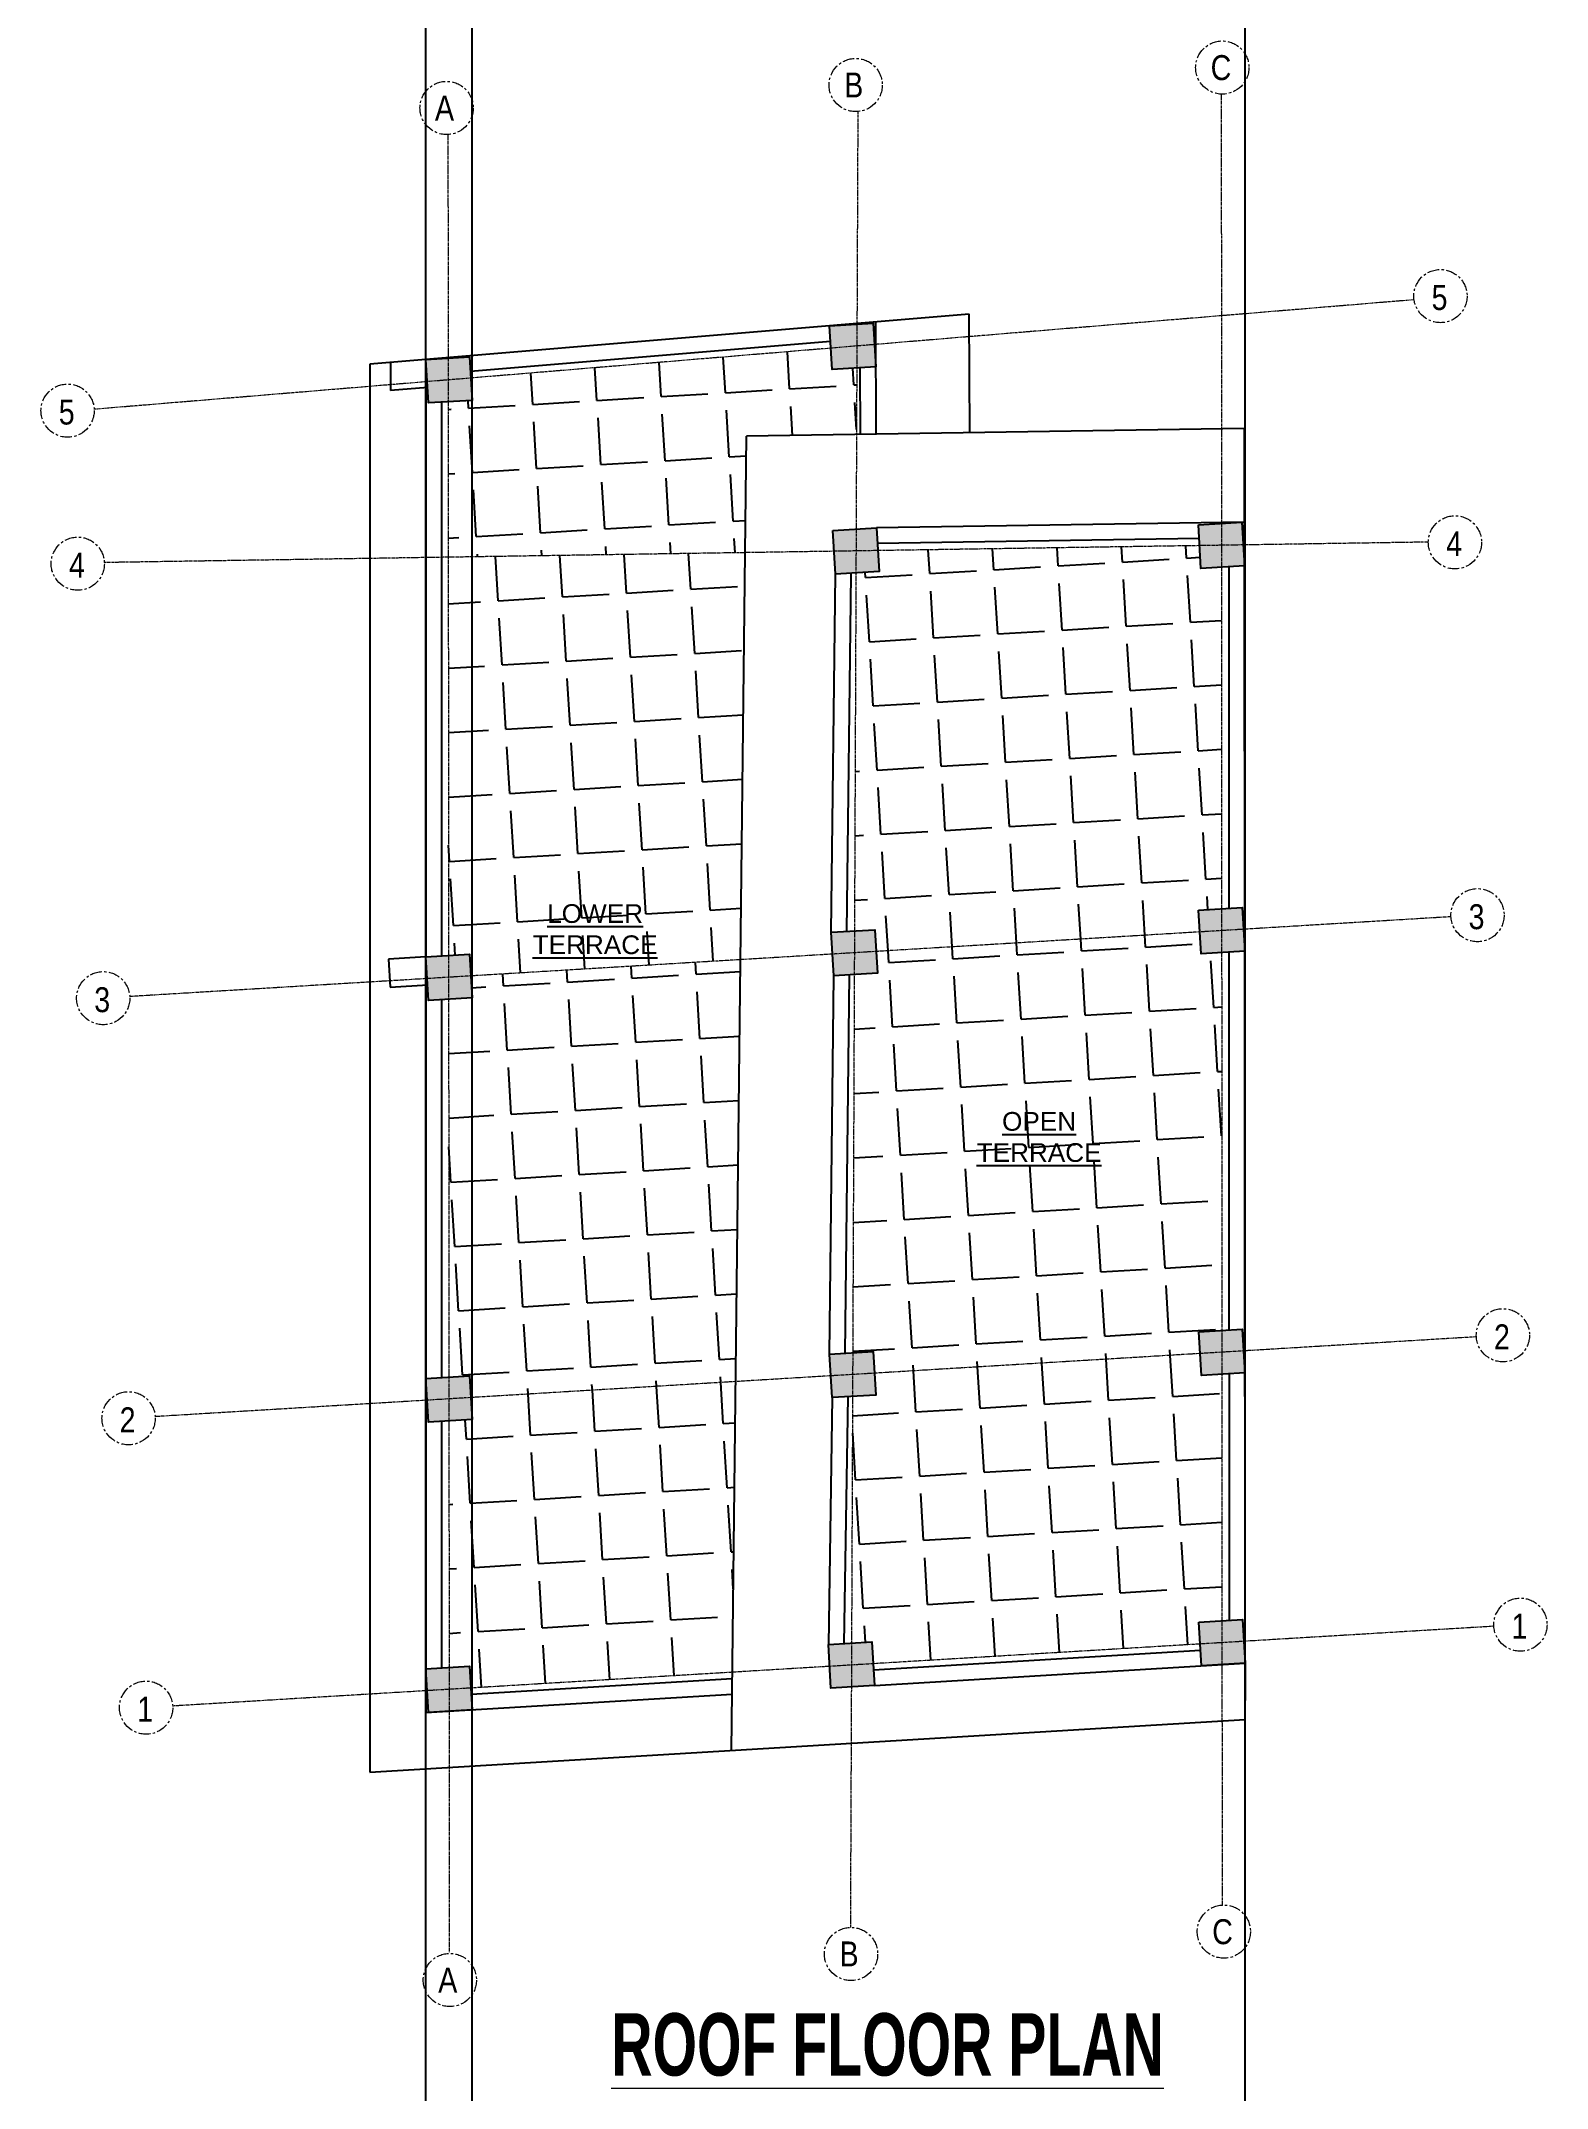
# Model space of a CAD drawing. Header units: inches. Extents: x -10117506 to -5032697, y -6529230 to -3254494.
# Drawn here: x -5037881 to -5037398, y -3255151 to -3254494 of the extents above; entities that cross this region are included whole.
import ezdxf

# ---------------------------------------------------------------- set-up
doc = ezdxf.new("R2010")
doc.units = ezdxf.units.IN
doc.header["$LTSCALE"] = 2
doc.header["$MEASUREMENT"] = 0
doc.linetypes.add('CENTER', pattern=[2, 1.25, -0.25, 0.25, -0.25])
doc.layers.get('0').update_dxf_attribs({"linetype": 'CONTINUOUS'})
doc.layers.add('A-Hatch', color=7, linetype='CONTINUOUS')
for name, color, linetype, lineweight in [('Annotations-Bold.w', 177, 'CONTINUOUS', 13), ('TEXT', 181, 'CONTINUOUS', 25), ('Text-100.w', 254, 'CONTINUOUS', 9)]:
    doc.layers.add(name, color=color, linetype=linetype, lineweight=lineweight)
doc.styles.add('ARAIL', font='ARIALN.TTF')
doc.styles.add('Arial', font='arial.ttf', dxfattribs={"width": 0.8, "height": 12})
doc.styles.add('arial.', font='arial.ttf')
pattern_1 = [(3.45713447, (-195222.545, 302272.86), (-1.243724074, 20.587466465), [15, -5.625]), (93.45713447, (-195222.545, 302272.86), (-20.587466465, -1.243724074), [15, -5.625])]

msp = doc.modelspace()

# ---------------------------------------------------------------- texts
at = {"layer": 'Annotations-Bold.w', "linetype": 'CENTER', "ltscale": 1.5, "char_height": 8, "attachment_point": 1, "style": 'ARAIL'}
for s, insert in [('C', (-5037506.23, -3254498.73)), ('B', (-5037623.72, -3254504.31)), ('A', (-5037754.9, -3254511.7)), ('5', (-5037435.4, -3254572.48)), ('5', (-5037875.52, -3254609.22)), ('4', (-5037430.72, -3254651.44)), ('4', (-5037872.24, -3254658.3)), ('3', (-5037423.54, -3254771.09)), ('3', (-5037864.14, -3254797.71)), ('2', (-5037415.4, -3254905.84)), ('2', (-5037856, -3254932.46)), ('1', (-5037409.79, -3254998.67)), ('1', (-5037850.39, -3255025.29)), ('C', (-5037505.73, -3255096.66)), ('B', (-5037625.2, -3255103.8)), ('A', (-5037753.86, -3255112.18))]:
    msp.add_mtext_dynamic_manual_height_columns(s, width=6.5393, gutter_width=100, heights=[0], dxfattribs=dict(at, insert=insert))
at = {"layer": 'TEXT', "lineweight": -2, "char_height": 6, "width": 127.5059, "attachment_point": 5, "style": 'arial.'}
for s, insert in [('{\\LLOWER\\PTERRACE}', (-5037703.57, -3254779.12)), ('{\\LOPEN \\PTERRACE}', (-5037561.23, -3254845.78))]:
    msp.add_mtext(s, dxfattribs=dict(at, insert=insert))
at = {"layer": 'Text-100.w', "insert": (-5037612.36, -3255126.81), "char_height": 20, "width": 569.1024, "attachment_point": 2, "style": 'Arial'}
msp.add_mtext('\\A1;{\\fArial Narrow|b1|i0|c0|p34;\\L ROOF FLOOR PLAN}', dxfattribs=at)

# ---------------------------------------------------------------- hatches: boundary and pattern name
at = {"ltscale": 0.5}
for points in [[(-5037614.4, -3254584.74), (-5037628.38, -3254585.58), (-5037627.53, -3254599.56), (-5037613.56, -3254598.71)], [(-5037743.81, -3254595.49), (-5037757.79, -3254596.34), (-5037756.94, -3254610.31), (-5037742.97, -3254609.47)], [(-5037613.36, -3254650.35), (-5037627.34, -3254651.2), (-5037626.49, -3254665.17), (-5037612.52, -3254664.33)], [(-5037496.2, -3254648.54), (-5037510.18, -3254649.38), (-5037509.33, -3254663.36), (-5037495.36, -3254662.51)], [(-5037496.14, -3254772.14), (-5037510.12, -3254772.99), (-5037509.27, -3254786.96), (-5037495.3, -3254786.12)], [(-5037613.89, -3254779.26), (-5037627.87, -3254780.1), (-5037627.02, -3254794.07), (-5037613.05, -3254793.23)], [(-5037743.81, -3254787.1), (-5037757.79, -3254787.95), (-5037756.94, -3254801.92), (-5037742.97, -3254801.08)], [(-5037496.09, -3254907.39), (-5037510.06, -3254908.23), (-5037509.22, -3254922.2), (-5037495.24, -3254921.36)], [(-5037614.45, -3254914.54), (-5037628.42, -3254915.38), (-5037627.58, -3254929.35), (-5037613.6, -3254928.51)], [(-5037743.81, -3254922.35), (-5037757.79, -3254923.19), (-5037756.94, -3254937.17), (-5037742.97, -3254936.33)], [(-5037496.05, -3255000.55), (-5037510.02, -3255001.4), (-5037509.18, -3255015.37), (-5037495.2, -3255014.53)], [(-5037614.83, -3255007.73), (-5037628.8, -3255008.57), (-5037627.96, -3255022.55), (-5037613.98, -3255021.7)], [(-5037743.81, -3255015.52), (-5037757.79, -3255016.36), (-5037756.94, -3255030.34), (-5037742.97, -3255029.49)]]:
    msp.add_hatch(color=1, dxfattribs=at).paths.add_polyline_path(points)
at = {"layer": 'A-Hatch', "ltscale": 0.5}
h = msp.add_hatch(dxfattribs=at)
h.set_pattern_fill('ANGLE', color=256, scale=75, angle=3.45713)
h.set_pattern_definition(pattern_1)
h.paths.add_polyline_path([(-5037655.03, -3254620.99), (-5037619.77, -3254620.45), (-5037619.69, -3254599.08), (-5037627.53, -3254599.56), (-5037627.95, -3254592.73), (-5037743.4, -3254602.31), (-5037742.97, -3254609.47), (-5037750.68, -3254609.93), (-5037750.65, -3254659.79), (-5037655.46, -3254658.31)])
h = msp.add_hatch(dxfattribs=at)
h.set_pattern_fill('ANGLE', color=256, scale=75, angle=3.45713)
h.set_pattern_definition([(3.45713447, (10496.278, 2033.839), (-1.243724074, 20.587466465), [15, -5.625]), (93.45713447, (10496.278, 2033.839), (-20.587466465, -1.243724074), [15, -5.625])])
h.paths.add_polyline_path([(-5037750.55, -3254787.51), (-5037743.81, -3254787.1), (-5037743.39, -3254794.09), (-5037656.96, -3254788.87), (-5037655.46, -3254658.31), (-5037750.65, -3254659.79)])
h.paths.add_polyline_path([(-5037724.97, -3254789.9), (-5037681.92, -3254789.9), (-5037681.92, -3254767.43), (-5037724.97, -3254767.43)], flags=24)
h = msp.add_hatch(dxfattribs=at)
h.set_pattern_fill('ANGLE', color=256, scale=75, angle=3.45713)
h.set_pattern_definition(pattern_1)
h.paths.add_polyline_path([(-5037612.92, -3254657.65), (-5037612.52, -3254664.33), (-5037619.96, -3254664.78), (-5037620.43, -3254779.65), (-5037613.89, -3254779.26), (-5037613.47, -3254786.24), (-5037509.7, -3254779.97), (-5037510.12, -3254772.99), (-5037502.71, -3254772.54), (-5037502.76, -3254662.96), (-5037509.33, -3254663.36), (-5037509.77, -3254656.06)])
h = msp.add_hatch(dxfattribs=at)
h.set_pattern_fill('ANGLE', color=256, scale=75, angle=3.45713)
h.set_pattern_definition(pattern_1)
h.paths.add_polyline_path([(-5037502.71, -3254786.56), (-5037509.27, -3254786.96), (-5037509.7, -3254779.97), (-5037613.47, -3254786.24), (-5037613.05, -3254793.23), (-5037620.49, -3254793.68), (-5037620.98, -3254914.93), (-5037614.45, -3254914.54), (-5037614.02, -3254921.52), (-5037509.64, -3254915.22), (-5037510.06, -3254908.23), (-5037502.65, -3254907.78)])
h.paths.add_polyline_path([(-5037581.94, -3254857.83), (-5037538.97, -3254855.23), (-5037540.32, -3254832.81), (-5037583.29, -3254835.4)], flags=24)
h = msp.add_hatch(dxfattribs=at)
h.set_pattern_fill('ANGLE', color=256, scale=75, angle=3.45713)
h.set_pattern_definition(pattern_1)
h.paths.add_polyline_path([(-5037656.96, -3254788.87), (-5037743.39, -3254794.09), (-5037742.97, -3254801.08), (-5037750.54, -3254801.54), (-5037750.45, -3254922.75), (-5037743.81, -3254922.35), (-5037743.39, -3254929.34), (-5037658.52, -3254924.21)])
h = msp.add_hatch(dxfattribs=at)
h.set_pattern_fill('ANGLE', color=256, scale=75, angle=3.45713)
h.set_pattern_definition(pattern_1)
h.paths.add_polyline_path([(-5037502.65, -3254921.81), (-5037509.22, -3254922.2), (-5037509.64, -3254915.22), (-5037614.02, -3254921.52), (-5037613.6, -3254928.51), (-5037621.04, -3254928.96), (-5037621.37, -3255008.12), (-5037614.83, -3255007.73), (-5037614.41, -3255014.72), (-5037509.6, -3255008.38), (-5037510.02, -3255001.4), (-5037502.61, -3255000.95)])
h = msp.add_hatch(dxfattribs=at)
h.set_pattern_fill('ANGLE', color=256, scale=75, angle=3.45713)
h.set_pattern_definition(pattern_1)
h.paths.add_polyline_path([(-5037658.52, -3254924.21), (-5037743.39, -3254929.34), (-5037742.97, -3254936.33), (-5037750.44, -3254936.78), (-5037750.38, -3255015.92), (-5037743.81, -3255015.52), (-5037743.39, -3255022.51), (-5037659.6, -3255017.45)])

# ---------------------------------------------------------------- linework, layer by layer
at = {"ltscale": 0.5}
for p, q in [((-5037583.62, -3254581.86), (-5037757.79, -3254596.34)), ((-5037613.48, -3254620.35), (-5037613.61, -3254584.35)), ((-5037583.48, -3254619.89), (-5037583.62, -3254581.86)), ((-5037628.08, -3254590.57), (-5037743.53, -3254600.17)), ((-5037757.79, -3254596.34), (-5037775.79, -3254597.83)), ((-5037775.79, -3254597.83), (-5037775.79, -3255049.51)), ((-5037769.2, -3254597.29), (-5037769.2, -3254606.32)), ((-5037618.48, -3254620.43), (-5037618.56, -3254599.01)), ((-5037757.24, -3254605.32), (-5037769.2, -3254606.32)), ((-5037757.79, -3254605.37), (-5037757.79, -3254787.95)), ((-5037752.79, -3254610.06), (-5037752.79, -3254787.65)), ((-5037495.37, -3254618.52), (-5037655.03, -3254620.99)), ((-5037500.37, -3254618.6), (-5037500.37, -3254618.53)), ((-5037495.19, -3255032.56), (-5037495.37, -3254618.52)), ((-5037659.89, -3255042.51), (-5037655.03, -3254620.99)), ((-5037495.36, -3254648.53), (-5037613.36, -3254650.35)), ((-5037509.91, -3254653.75), (-5037613.06, -3254655.35)), ((-5037627.87, -3254780.1), (-5037626.49, -3254665.17)), ((-5037622.86, -3254779.8), (-5037621.49, -3254665.23)), ((-5037500.31, -3254772.39), (-5037500.35, -3254662.82)), ((-5037757.79, -3254787.95), (-5037769.76, -3254788.67)), ((-5037769.76, -3254788.67), (-5037769.22, -3254797.66)), ((-5037500.25, -3254907.64), (-5037500.3, -3254786.42)), ((-5037628.42, -3254915.38), (-5037627.02, -3254794.07)), ((-5037623.42, -3254915.08), (-5037622.02, -3254793.77)), ((-5037769.22, -3254797.66), (-5037757.24, -3254796.93)), ((-5037757.79, -3254796.97), (-5037757.79, -3255030.39)), ((-5037752.79, -3254801.67), (-5037752.79, -3254922.89)), ((-5037500.21, -3255000.8), (-5037500.24, -3254921.66)), ((-5037627.58, -3254929.35), (-5037628.8, -3255008.57)), ((-5037622.57, -3254929.05), (-5037623.8, -3255008.27)), ((-5037752.79, -3254936.92), (-5037752.79, -3255016.06)), ((-5037614.29, -3255016.71), (-5037509.48, -3255010.38)), ((-5037743.27, -3255024.5), (-5037659.62, -3255019.45)), ((-5037613.98, -3255021.7), (-5037495.2, -3255014.53)), ((-5037495.2, -3255014.53), (-5037495.2, -3255026.55)), ((-5037757.79, -3255030.39), (-5037659.68, -3255024.46)), ((-5037775.79, -3255049.51), (-5037495.19, -3255032.56))]:
    msp.add_line(p, q, dxfattribs=at)
for p in [(-5037757.79, -3257064.23), (-5037742.97, -3257063.33), (-5037495.2, -3257048.37)]:
    msp.add_xline(p, (0, 1), dxfattribs=at)
for points in [[(-5037628.38, -3254585.58), (-5037614.4, -3254584.74), (-5037613.56, -3254598.71), (-5037627.53, -3254599.56)], [(-5037757.79, -3254596.34), (-5037743.81, -3254595.49), (-5037742.97, -3254609.47), (-5037756.94, -3254610.31)], [(-5037627.34, -3254651.2), (-5037613.36, -3254650.35), (-5037612.52, -3254664.33), (-5037626.49, -3254665.17)], [(-5037510.18, -3254649.38), (-5037496.2, -3254648.54), (-5037495.36, -3254662.51), (-5037509.33, -3254663.36)], [(-5037510.12, -3254772.99), (-5037496.14, -3254772.14), (-5037495.3, -3254786.12), (-5037509.27, -3254786.96)], [(-5037627.87, -3254780.1), (-5037613.89, -3254779.26), (-5037613.05, -3254793.23), (-5037627.02, -3254794.07)], [(-5037757.79, -3254787.95), (-5037743.81, -3254787.1), (-5037742.97, -3254801.08), (-5037756.94, -3254801.92)], [(-5037510.06, -3254908.23), (-5037496.09, -3254907.39), (-5037495.24, -3254921.36), (-5037509.22, -3254922.2)], [(-5037628.42, -3254915.38), (-5037614.45, -3254914.54), (-5037613.6, -3254928.51), (-5037627.58, -3254929.35)], [(-5037757.79, -3254923.19), (-5037743.81, -3254922.35), (-5037742.97, -3254936.33), (-5037756.94, -3254937.17)], [(-5037510.02, -3255001.4), (-5037496.05, -3255000.55), (-5037495.2, -3255014.53), (-5037509.18, -3255015.37)], [(-5037628.8, -3255008.57), (-5037614.83, -3255007.73), (-5037613.98, -3255021.7), (-5037627.96, -3255022.55)], [(-5037757.79, -3255016.36), (-5037743.81, -3255015.52), (-5037742.97, -3255029.49), (-5037756.94, -3255030.34)]]:
    msp.add_lwpolyline(points, close=True, dxfattribs=at)
at = {"layer": 'Annotations-Bold.w', "linetype": 'CENTER', "ltscale": 0.3}
for p, q in [((-5037502.83, -3254511.24), (-5037502.57, -3255092.29)), ((-5037619.35, -3254516.83), (-5037621.74, -3255099.29)), ((-5037750.75, -3254524.19), (-5037750.31, -3255107.26)), ((-5037441.35, -3254577.23), (-5037864.17, -3254612.34)), ((-5037436.76, -3254654.93), (-5037860.91, -3254661.49)), ((-5037429.49, -3254775.13), (-5037852.76, -3254800.7)), ((-5037421.35, -3254909.88), (-5037844.61, -3254935.45)), ((-5037415.74, -3255002.71), (-5037839.01, -3255028.28))]:
    msp.add_line(p, q, dxfattribs=at)
at = {"layer": 'Annotations-Bold.w', "linetype": 'CENTER', "ltscale": 1.5}
for centre in [(-5037502.51, -3254502.71), (-5037620.04, -3254508.32), (-5037751.18, -3254515.67), (-5037432.57, -3254576.02), (-5037872.69, -3254612.76), (-5037427.92, -3254655), (-5037869.43, -3254661.86), (-5037420.68, -3254774.6), (-5037861.27, -3254801.21), (-5037412.54, -3254909.35), (-5037853.13, -3254935.97), (-5037406.93, -3255002.18), (-5037847.52, -3255028.8), (-5037502.01, -3255100.63), (-5037621.52, -3255107.82), (-5037750.14, -3255116.16)]:
    msp.add_circle(centre, 8.53, dxfattribs=at)

msp.set_redraw_order([(e.dxf.handle, doc.entitydb.next_handle()) for e in msp.query("TEXT MTEXT ATTDEF DIMENSION ARC_DIMENSION")])  # texts and dimensions are drawn at this point

doc.saveas('drawing.dxf')
